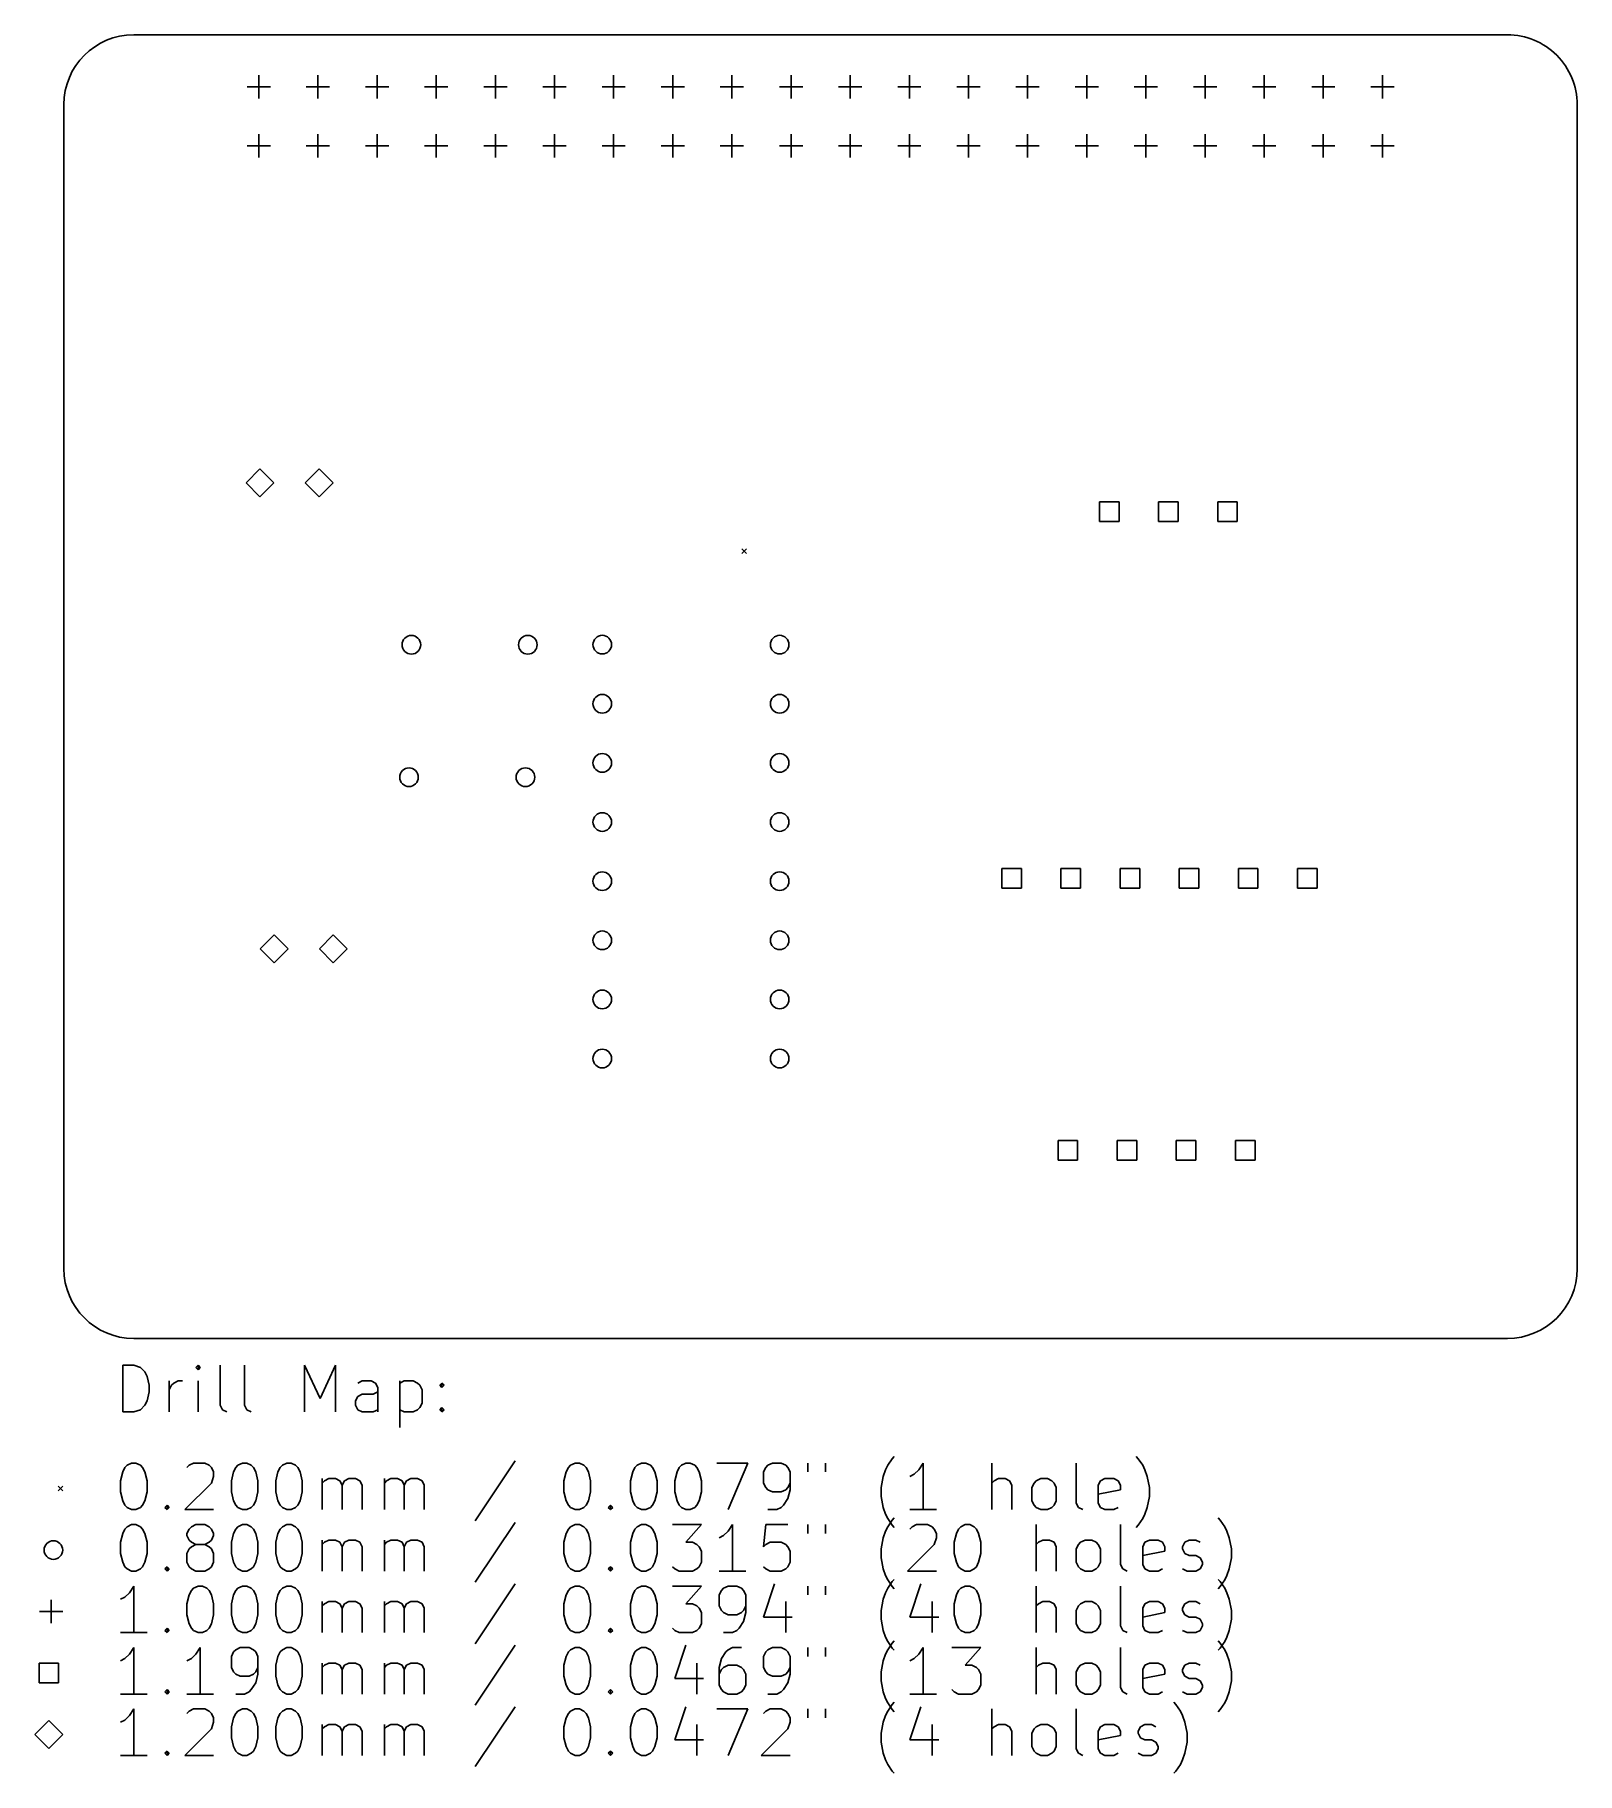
# Model space of a CAD drawing. Extents: x 77.3 to 143.5, y -135.5 to -60.8.
import ezdxf

# ---------------------------------------------------------------- set-up
doc = ezdxf.new("R2010")
doc.units = 0
doc.layers.add('BLACK', color=7, linetype='CONTINUOUS')

msp = doc.modelspace()

# ---------------------------------------------------------------- linework, layer by layer
at = {"layer": 'BLACK', "linetype": 'CONTINUOUS'}
for p, q in [((140.546, -60.8176), (81.5464, -60.8176)), ((86.92, -62.55), (86.92, -63.55)), ((89.46, -62.55), (89.46, -63.55)), ((92, -62.55), (92, -63.55)), ((94.54, -62.55), (94.54, -63.55)), ((97.08, -62.55), (97.08, -63.55)), ((99.62, -62.55), (99.62, -63.55)), ((102.16, -62.55), (102.16, -63.55)), ((104.7, -62.55), (104.7, -63.55)), ((107.24, -62.55), (107.24, -63.55)), ((109.78, -62.55), (109.78, -63.55)), ((112.32, -62.55), (112.32, -63.55)), ((114.86, -62.55), (114.86, -63.55)), ((117.4, -62.55), (117.4, -63.55)), ((119.94, -62.55), (119.94, -63.55)), ((122.48, -62.55), (122.48, -63.55)), ((125.02, -62.55), (125.02, -63.55)), ((127.56, -62.55), (127.56, -63.55)), ((130.1, -62.55), (130.1, -63.55)), ((132.64, -62.55), (132.64, -63.55)), ((135.18, -62.55), (135.18, -63.55)), ((86.42, -63.05), (87.42, -63.05)), ((88.96, -63.05), (89.96, -63.05)), ((91.5, -63.05), (92.5, -63.05)), ((94.04, -63.05), (95.04, -63.05)), ((96.58, -63.05), (97.58, -63.05)), ((99.12, -63.05), (100.12, -63.05)), ((101.66, -63.05), (102.66, -63.05)), ((104.2, -63.05), (105.2, -63.05)), ((106.74, -63.05), (107.74, -63.05)), ((109.28, -63.05), (110.28, -63.05)), ((111.82, -63.05), (112.82, -63.05)), ((114.36, -63.05), (115.36, -63.05)), ((116.9, -63.05), (117.9, -63.05)), ((119.44, -63.05), (120.44, -63.05)), ((121.98, -63.05), (122.98, -63.05)), ((124.52, -63.05), (125.52, -63.05)), ((127.06, -63.05), (128.06, -63.05)), ((129.6, -63.05), (130.6, -63.05)), ((132.14, -63.05), (133.14, -63.05)), ((134.68, -63.05), (135.68, -63.05)), ((78.5464, -63.8176), (78.5464, -113.818)), ((143.546, -113.823), (143.546, -63.8176)), ((86.42, -65.59), (87.42, -65.59)), ((86.92, -65.09), (86.92, -66.09)), ((88.96, -65.59), (89.96, -65.59)), ((89.46, -65.09), (89.46, -66.09)), ((91.5, -65.59), (92.5, -65.59)), ((92, -65.09), (92, -66.09)), ((94.04, -65.59), (95.04, -65.59)), ((94.54, -65.09), (94.54, -66.09)), ((96.58, -65.59), (97.58, -65.59)), ((97.08, -65.09), (97.08, -66.09)), ((99.12, -65.59), (100.12, -65.59)), ((99.62, -65.09), (99.62, -66.09)), ((101.66, -65.59), (102.66, -65.59)), ((102.16, -65.09), (102.16, -66.09)), ((104.2, -65.59), (105.2, -65.59)), ((104.7, -65.09), (104.7, -66.09)), ((106.74, -65.59), (107.74, -65.59)), ((107.24, -65.09), (107.24, -66.09)), ((109.28, -65.59), (110.28, -65.59)), ((109.78, -65.09), (109.78, -66.09)), ((111.82, -65.59), (112.82, -65.59)), ((112.32, -65.09), (112.32, -66.09)), ((114.36, -65.59), (115.36, -65.59)), ((114.86, -65.09), (114.86, -66.09)), ((116.9, -65.59), (117.9, -65.59)), ((117.4, -65.09), (117.4, -66.09)), ((119.44, -65.59), (120.44, -65.59)), ((119.94, -65.09), (119.94, -66.09)), ((121.98, -65.59), (122.98, -65.59)), ((122.48, -65.09), (122.48, -66.09)), ((124.52, -65.59), (125.52, -65.59)), ((125.02, -65.09), (125.02, -66.09)), ((127.06, -65.59), (128.06, -65.59)), ((127.56, -65.09), (127.56, -66.09)), ((129.6, -65.59), (130.6, -65.59)), ((130.1, -65.09), (130.1, -66.09)), ((132.14, -65.59), (133.14, -65.59)), ((132.64, -65.09), (132.64, -66.09)), ((134.68, -65.59), (135.68, -65.59)), ((135.18, -65.09), (135.18, -66.09)), ((86.9696, -79.4608), (86.3696, -80.0608)), ((87.5696, -80.0608), (86.9696, -79.4608)), ((89.5096, -79.4608), (88.9096, -80.0608)), ((90.1096, -80.0608), (89.5096, -79.4608)), ((86.3696, -80.0608), (86.9696, -80.6608)), ((86.9696, -80.6608), (87.5696, -80.0608)), ((88.9096, -80.0608), (89.5096, -80.6608)), ((89.5096, -80.6608), (90.1096, -80.0608)), ((123.865, -80.8793), (123.023, -80.8793)), ((123.023, -80.8793), (123.023, -81.7207)), ((123.865, -81.7207), (123.865, -80.8793)), ((126.405, -80.8793), (125.563, -80.8793)), ((125.563, -80.8793), (125.563, -81.7207)), ((126.405, -81.7207), (126.405, -80.8793)), ((128.945, -80.8793), (128.103, -80.8793)), ((128.103, -80.8793), (128.103, -81.7207)), ((128.945, -81.7207), (128.945, -80.8793)), ((123.023, -81.7207), (123.865, -81.7207)), ((125.563, -81.7207), (126.405, -81.7207)), ((128.103, -81.7207), (128.945, -81.7207)), ((107.661, -82.903), (107.861, -83.103)), ((107.861, -82.903), (107.661, -83.103)), ((119.674, -96.6273), (118.832, -96.6273)), ((118.832, -96.6273), (118.832, -97.4687)), ((119.674, -97.4687), (119.674, -96.6273)), ((122.214, -96.6273), (121.372, -96.6273)), ((121.372, -96.6273), (121.372, -97.4687)), ((122.214, -97.4687), (122.214, -96.6273)), ((124.754, -96.6273), (123.912, -96.6273)), ((123.912, -96.6273), (123.912, -97.4687)), ((124.754, -97.4687), (124.754, -96.6273)), ((127.294, -96.6273), (126.452, -96.6273)), ((126.452, -96.6273), (126.452, -97.4687)), ((127.294, -97.4687), (127.294, -96.6273)), ((129.834, -96.6273), (128.992, -96.6273)), ((128.992, -96.6273), (128.992, -97.4687)), ((129.834, -97.4687), (129.834, -96.6273)), ((132.374, -96.6273), (131.532, -96.6273)), ((131.532, -96.6273), (131.532, -97.4687)), ((132.374, -97.4687), (132.374, -96.6273)), ((118.832, -97.4687), (119.674, -97.4687)), ((121.372, -97.4687), (122.214, -97.4687)), ((123.912, -97.4687), (124.754, -97.4687)), ((126.452, -97.4687), (127.294, -97.4687)), ((128.992, -97.4687), (129.834, -97.4687)), ((131.532, -97.4687), (132.374, -97.4687)), ((87.5792, -99.476), (86.9792, -100.076)), ((88.1792, -100.076), (87.5792, -99.476)), ((90.1192, -99.476), (89.5192, -100.076)), ((90.7192, -100.076), (90.1192, -99.476)), ((86.9792, -100.076), (87.5792, -100.676)), ((87.5792, -100.676), (88.1792, -100.076)), ((89.5192, -100.076), (90.1192, -100.676)), ((90.1192, -100.676), (90.7192, -100.076)), ((122.087, -108.311), (121.245, -108.311)), ((121.245, -108.311), (121.245, -109.153)), ((122.087, -109.153), (122.087, -108.311)), ((124.627, -108.311), (123.785, -108.311)), ((123.785, -108.311), (123.785, -109.153)), ((124.627, -109.153), (124.627, -108.311)), ((127.167, -108.311), (126.325, -108.311)), ((126.325, -108.311), (126.325, -109.153)), ((127.167, -109.153), (127.167, -108.311)), ((129.707, -108.311), (128.865, -108.311)), ((128.865, -108.311), (128.865, -109.153)), ((129.707, -109.153), (129.707, -108.311)), ((121.245, -109.153), (122.087, -109.153)), ((123.785, -109.153), (124.627, -109.153)), ((126.325, -109.153), (127.167, -109.153)), ((128.865, -109.153), (129.707, -109.153)), ((81.5464, -116.818), (140.546, -116.818)), ((81.0725, -119.972), (81.0725, -117.972)), ((81.0725, -117.972), (81.5487, -117.972)), ((81.5487, -117.972), (81.8345, -118.068)), ((84.3106, -117.972), (84.2154, -118.068)), ((84.4059, -118.068), (84.3106, -117.972)), ((84.3106, -117.972), (84.3106, -118.163)), ((85.263, -119.687), (85.263, -117.972)), ((86.3106, -119.687), (86.3106, -117.972)), ((88.8821, -119.972), (88.8821, -117.972)), ((88.8821, -117.972), (89.5487, -119.401)), ((89.5487, -119.401), (90.2154, -117.972)), ((90.2154, -117.972), (90.2154, -119.972)), ((81.8345, -118.068), (82.0249, -118.258)), ((82.0249, -118.258), (82.1202, -118.449)), ((82.1202, -118.449), (82.2154, -118.83)), ((83.0725, -119.972), (83.0725, -118.639)), ((83.1678, -118.83), (83.263, -118.734)), ((83.263, -118.734), (83.4535, -118.639)), ((83.4535, -118.639), (83.644, -118.639)), ((84.2154, -118.068), (84.3106, -118.163)), ((84.3106, -118.163), (84.4059, -118.068)), ((84.3106, -119.972), (84.3106, -118.639)), ((91.3583, -118.639), (91.1678, -118.734)), ((91.7392, -118.639), (91.3583, -118.639)), ((91.9297, -118.734), (91.7392, -118.639)), ((92.0249, -118.925), (91.9297, -118.734)), ((92.9773, -118.639), (92.9773, -120.639)), ((92.9773, -118.734), (93.1678, -118.639)), ((93.1678, -118.639), (93.5487, -118.639)), ((93.5487, -118.639), (93.7392, -118.734)), ((93.7392, -118.734), (93.8345, -118.83)), ((94.6916, -118.83), (94.7868, -118.734)), ((94.7868, -118.734), (94.8821, -118.83)), ((94.7868, -118.734), (94.7868, -118.925)), ((82.2154, -119.115), (82.1202, -119.496)), ((82.2154, -118.83), (82.2154, -119.115)), ((83.0725, -119.02), (83.1678, -118.83)), ((91.0725, -119.496), (91.1678, -119.306)), ((91.1678, -119.306), (91.3583, -119.21)), ((91.3583, -119.21), (91.8345, -119.21)), ((91.8345, -119.21), (92.0249, -119.115)), ((92.0249, -119.972), (92.0249, -118.925)), ((93.8345, -118.83), (93.9297, -119.02)), ((93.9297, -119.02), (93.9297, -119.591)), ((94.7868, -118.925), (94.6916, -118.83)), ((94.8821, -118.83), (94.7868, -118.925)), ((81.5487, -119.972), (81.0725, -119.972)), ((81.8345, -119.877), (81.5487, -119.972)), ((82.0249, -119.687), (81.8345, -119.877)), ((82.1202, -119.496), (82.0249, -119.687)), ((85.3583, -119.877), (85.263, -119.687)), ((85.5487, -119.972), (85.3583, -119.877)), ((86.4059, -119.877), (86.3106, -119.687)), ((86.5964, -119.972), (86.4059, -119.877)), ((91.0725, -119.687), (91.0725, -119.496)), ((91.1678, -119.877), (91.0725, -119.687)), ((91.3583, -119.972), (91.1678, -119.877)), ((91.8345, -119.972), (91.3583, -119.972)), ((92.0249, -119.877), (91.8345, -119.972)), ((93.1678, -119.972), (92.9773, -119.877)), ((93.5487, -119.972), (93.1678, -119.972)), ((93.7392, -119.877), (93.5487, -119.972)), ((93.8345, -119.782), (93.7392, -119.877)), ((93.9297, -119.591), (93.8345, -119.782)), ((94.6916, -119.877), (94.7868, -119.782)), ((94.7868, -119.972), (94.6916, -119.877)), ((94.7868, -119.782), (94.8821, -119.877)), ((94.7868, -119.782), (94.7868, -119.972)), ((94.8821, -119.877), (94.7868, -119.972)), ((81.0725, -122.553), (81.1678, -122.363)), ((81.1678, -122.363), (81.263, -122.268)), ((81.263, -122.268), (81.4535, -122.172)), ((81.4535, -122.172), (81.644, -122.172)), ((81.644, -122.172), (81.8345, -122.268)), ((81.8345, -122.268), (81.9297, -122.363)), ((81.9297, -122.363), (82.0249, -122.553)), ((83.8345, -122.363), (83.9297, -122.268)), ((83.9297, -122.268), (84.1202, -122.172)), ((84.1202, -122.172), (84.5964, -122.172)), ((84.5964, -122.172), (84.7868, -122.268)), ((84.7868, -122.268), (84.8821, -122.363)), ((84.8821, -122.363), (84.9773, -122.553)), ((85.8345, -122.553), (85.9297, -122.363)), ((85.9297, -122.363), (86.0249, -122.268)), ((86.0249, -122.268), (86.2154, -122.172)), ((86.2154, -122.172), (86.4059, -122.172)), ((86.4059, -122.172), (86.5964, -122.268)), ((86.5964, -122.268), (86.6916, -122.363)), ((86.6916, -122.363), (86.7868, -122.553)), ((87.7392, -122.553), (87.8345, -122.363)), ((87.8345, -122.363), (87.9297, -122.268)), ((87.9297, -122.268), (88.1202, -122.172)), ((88.1202, -122.172), (88.3106, -122.172)), ((88.3106, -122.172), (88.5011, -122.268)), ((88.5011, -122.268), (88.5964, -122.363)), ((88.5964, -122.363), (88.6916, -122.553)), ((97.9297, -122.077), (96.2154, -124.649)), ((100.12, -122.553), (100.215, -122.363)), ((100.215, -122.363), (100.311, -122.268)), ((100.311, -122.268), (100.501, -122.172)), ((100.501, -122.172), (100.692, -122.172)), ((100.692, -122.172), (100.882, -122.268)), ((100.882, -122.268), (100.977, -122.363)), ((100.977, -122.363), (101.073, -122.553)), ((102.977, -122.553), (103.073, -122.363)), ((103.073, -122.363), (103.168, -122.268)), ((103.168, -122.268), (103.358, -122.172)), ((103.358, -122.172), (103.549, -122.172)), ((103.549, -122.172), (103.739, -122.268)), ((103.739, -122.268), (103.834, -122.363)), ((103.834, -122.363), (103.93, -122.553)), ((104.882, -122.553), (104.977, -122.363)), ((104.977, -122.363), (105.073, -122.268)), ((105.073, -122.268), (105.263, -122.172)), ((105.263, -122.172), (105.453, -122.172)), ((105.453, -122.172), (105.644, -122.268)), ((105.644, -122.268), (105.739, -122.363)), ((105.739, -122.363), (105.834, -122.553)), ((106.596, -122.172), (107.93, -122.172)), ((107.93, -122.172), (107.073, -124.172)), ((108.692, -122.363), (108.596, -122.553)), ((108.787, -122.268), (108.692, -122.363)), ((108.977, -122.172), (108.787, -122.268)), ((109.358, -122.172), (108.977, -122.172)), ((109.549, -122.268), (109.358, -122.172)), ((109.644, -122.363), (109.549, -122.268)), ((109.739, -122.553), (109.644, -122.363)), ((110.501, -122.172), (110.501, -122.553)), ((111.263, -122.172), (111.263, -122.553)), ((113.739, -122.744), (113.834, -122.458)), ((113.834, -122.458), (113.93, -122.268)), ((113.93, -122.268), (114.12, -121.982)), ((114.12, -121.982), (114.215, -121.887)), ((115.263, -122.458), (115.073, -122.649)), ((115.453, -122.172), (115.263, -122.458)), ((115.453, -124.172), (115.453, -122.172)), ((118.406, -124.172), (118.406, -122.172)), ((122.025, -123.887), (122.025, -122.172)), ((124.692, -121.982), (124.596, -121.887)), ((124.882, -122.268), (124.692, -121.982)), ((124.977, -122.458), (124.882, -122.268)), ((125.073, -122.744), (124.977, -122.458)), ((78.2964, -123.168), (78.4964, -123.368)), ((78.4964, -123.168), (78.2964, -123.368)), ((80.9773, -122.934), (81.0725, -122.553)), ((80.9773, -123.41), (80.9773, -122.934)), ((82.0249, -122.553), (82.1202, -122.934)), ((82.1202, -122.934), (82.1202, -123.41)), ((84.8821, -123.03), (83.7392, -124.172)), ((84.9773, -122.744), (84.8821, -123.03)), ((84.9773, -122.553), (84.9773, -122.744)), ((85.7392, -122.934), (85.8345, -122.553)), ((85.7392, -123.41), (85.7392, -122.934)), ((86.7868, -122.553), (86.8821, -122.934)), ((86.8821, -122.934), (86.8821, -123.41)), ((87.644, -122.934), (87.7392, -122.553)), ((87.644, -123.41), (87.644, -122.934)), ((88.6916, -122.553), (88.7868, -122.934)), ((88.7868, -122.934), (88.7868, -123.41)), ((89.644, -124.172), (89.644, -122.839)), ((89.644, -123.03), (89.7392, -122.934)), ((89.7392, -122.934), (89.9297, -122.839)), ((89.9297, -122.839), (90.2154, -122.839)), ((90.2154, -122.839), (90.4059, -122.934)), ((90.4059, -122.934), (90.5011, -123.125)), ((90.5011, -123.125), (90.5964, -122.934)), ((90.5011, -123.125), (90.5011, -124.172)), ((90.5964, -122.934), (90.7868, -122.839)), ((90.7868, -122.839), (91.0725, -122.839)), ((91.0725, -122.839), (91.263, -122.934)), ((91.263, -122.934), (91.3583, -123.125)), ((91.3583, -123.125), (91.3583, -124.172)), ((92.3106, -124.172), (92.3106, -122.839)), ((92.3106, -123.03), (92.4059, -122.934)), ((92.4059, -122.934), (92.5964, -122.839)), ((92.5964, -122.839), (92.8821, -122.839)), ((92.8821, -122.839), (93.0725, -122.934)), ((93.0725, -122.934), (93.1678, -123.125)), ((93.1678, -123.125), (93.263, -122.934)), ((93.1678, -123.125), (93.1678, -124.172)), ((93.263, -122.934), (93.4535, -122.839)), ((93.4535, -122.839), (93.7392, -122.839)), ((93.7392, -122.839), (93.9297, -122.934)), ((93.9297, -122.934), (94.0249, -123.125)), ((94.0249, -123.125), (94.0249, -124.172)), ((100.025, -122.934), (100.12, -122.553)), ((100.025, -123.41), (100.025, -122.934)), ((101.073, -122.553), (101.168, -122.934)), ((101.168, -122.934), (101.168, -123.41)), ((102.882, -122.934), (102.977, -122.553)), ((102.882, -123.41), (102.882, -122.934)), ((103.93, -122.553), (104.025, -122.934)), ((104.025, -122.934), (104.025, -123.41)), ((104.787, -122.934), (104.882, -122.553)), ((104.787, -123.41), (104.787, -122.934)), ((105.834, -122.553), (105.93, -122.934)), ((105.93, -122.934), (105.93, -123.41)), ((108.596, -122.553), (108.596, -123.03)), ((108.596, -123.03), (108.692, -123.22)), ((109.644, -123.22), (109.739, -123.03)), ((109.739, -123.315), (109.739, -122.553)), ((113.644, -123.22), (113.739, -122.744)), ((115.073, -122.649), (114.882, -122.744)), ((118.501, -122.934), (118.406, -123.03)), ((118.692, -122.839), (118.501, -122.934)), ((118.977, -122.839), (118.692, -122.839)), ((119.168, -122.934), (118.977, -122.839)), ((119.263, -123.125), (119.168, -122.934)), ((119.263, -124.172), (119.263, -123.125)), ((120.12, -123.22), (120.215, -123.03)), ((120.215, -123.03), (120.311, -122.934)), ((120.311, -122.934), (120.501, -122.839)), ((120.501, -122.839), (120.787, -122.839)), ((120.787, -122.839), (120.977, -122.934)), ((120.977, -122.934), (121.073, -123.03)), ((121.073, -123.03), (121.168, -123.22)), ((122.977, -123.125), (123.073, -122.934)), ((122.977, -123.887), (122.977, -123.125)), ((123.073, -122.934), (123.263, -122.839)), ((123.263, -122.839), (123.644, -122.839)), ((123.644, -122.839), (123.834, -122.934)), ((123.834, -122.934), (123.93, -123.125)), ((123.93, -123.125), (123.93, -123.315)), ((125.168, -123.22), (125.073, -122.744)), ((81.0725, -123.791), (80.9773, -123.41)), ((81.1678, -123.982), (81.0725, -123.791)), ((82.0249, -123.791), (81.9297, -123.982)), ((82.1202, -123.41), (82.0249, -123.791)), ((85.8345, -123.791), (85.7392, -123.41)), ((85.9297, -123.982), (85.8345, -123.791)), ((86.7868, -123.791), (86.6916, -123.982)), ((86.8821, -123.41), (86.7868, -123.791)), ((87.7392, -123.791), (87.644, -123.41)), ((87.8345, -123.982), (87.7392, -123.791)), ((88.6916, -123.791), (88.5964, -123.982)), ((88.7868, -123.41), (88.6916, -123.791)), ((100.12, -123.791), (100.025, -123.41)), ((100.215, -123.982), (100.12, -123.791)), ((101.073, -123.791), (100.977, -123.982)), ((101.168, -123.41), (101.073, -123.791)), ((102.977, -123.791), (102.882, -123.41)), ((103.073, -123.982), (102.977, -123.791)), ((103.93, -123.791), (103.834, -123.982)), ((104.025, -123.41), (103.93, -123.791)), ((104.882, -123.791), (104.787, -123.41)), ((104.977, -123.982), (104.882, -123.791)), ((105.834, -123.791), (105.739, -123.982)), ((105.93, -123.41), (105.834, -123.791)), ((108.692, -123.22), (108.787, -123.315)), ((108.787, -123.315), (108.977, -123.41)), ((108.977, -123.41), (109.358, -123.41)), ((109.358, -123.41), (109.549, -123.315)), ((109.453, -123.982), (109.644, -123.696)), ((109.549, -123.315), (109.644, -123.22)), ((109.644, -123.696), (109.739, -123.315)), ((113.644, -123.601), (113.644, -123.22)), ((113.739, -124.077), (113.644, -123.601)), ((120.12, -123.791), (120.12, -123.22)), ((120.215, -123.982), (120.12, -123.791)), ((121.168, -123.791), (121.073, -123.982)), ((121.168, -123.22), (121.168, -123.791)), ((122.12, -124.077), (122.025, -123.887)), ((123.93, -123.315), (122.977, -123.506)), ((123.073, -124.077), (122.977, -123.887)), ((125.073, -124.077), (125.168, -123.601)), ((125.168, -123.601), (125.168, -123.22)), ((81.263, -124.077), (81.1678, -123.982)), ((81.4535, -124.172), (81.263, -124.077)), ((81.644, -124.172), (81.4535, -124.172)), ((81.8345, -124.077), (81.644, -124.172)), ((81.9297, -123.982), (81.8345, -124.077)), ((82.8821, -124.077), (82.9773, -123.982)), ((82.9773, -124.172), (82.8821, -124.077)), ((82.9773, -123.982), (83.0725, -124.077)), ((82.9773, -123.982), (82.9773, -124.172)), ((83.0725, -124.077), (82.9773, -124.172)), ((83.7392, -124.172), (84.9773, -124.172)), ((86.0249, -124.077), (85.9297, -123.982)), ((86.2154, -124.172), (86.0249, -124.077)), ((86.4059, -124.172), (86.2154, -124.172)), ((86.5964, -124.077), (86.4059, -124.172)), ((86.6916, -123.982), (86.5964, -124.077)), ((87.9297, -124.077), (87.8345, -123.982)), ((88.1202, -124.172), (87.9297, -124.077)), ((88.3106, -124.172), (88.1202, -124.172)), ((88.5011, -124.077), (88.3106, -124.172)), ((88.5964, -123.982), (88.5011, -124.077)), ((100.311, -124.077), (100.215, -123.982)), ((100.501, -124.172), (100.311, -124.077)), ((100.692, -124.172), (100.501, -124.172)), ((100.882, -124.077), (100.692, -124.172)), ((100.977, -123.982), (100.882, -124.077)), ((101.93, -124.077), (102.025, -123.982)), ((102.025, -124.172), (101.93, -124.077)), ((102.025, -123.982), (102.12, -124.077)), ((102.025, -123.982), (102.025, -124.172)), ((102.12, -124.077), (102.025, -124.172)), ((103.168, -124.077), (103.073, -123.982)), ((103.358, -124.172), (103.168, -124.077)), ((103.549, -124.172), (103.358, -124.172)), ((103.739, -124.077), (103.549, -124.172)), ((103.834, -123.982), (103.739, -124.077)), ((105.073, -124.077), (104.977, -123.982)), ((105.263, -124.172), (105.073, -124.077)), ((105.453, -124.172), (105.263, -124.172)), ((105.644, -124.077), (105.453, -124.172)), ((105.739, -123.982), (105.644, -124.077)), ((108.787, -124.172), (109.168, -124.172)), ((109.168, -124.172), (109.358, -124.077)), ((109.358, -124.077), (109.453, -123.982)), ((113.834, -124.363), (113.739, -124.077)), ((113.93, -124.553), (113.834, -124.363)), ((114.12, -124.839), (113.93, -124.553)), ((113.93, -124.908), (114.12, -124.622)), ((114.12, -124.622), (114.215, -124.527)), ((116.025, -124.172), (114.882, -124.172)), ((120.311, -124.077), (120.215, -123.982)), ((120.501, -124.172), (120.311, -124.077)), ((120.787, -124.172), (120.501, -124.172)), ((120.977, -124.077), (120.787, -124.172)), ((121.073, -123.982), (120.977, -124.077)), ((122.311, -124.172), (122.12, -124.077)), ((123.263, -124.172), (123.073, -124.077)), ((123.644, -124.172), (123.263, -124.172)), ((123.834, -124.077), (123.644, -124.172)), ((124.692, -124.839), (124.882, -124.553)), ((124.882, -124.553), (124.977, -124.363)), ((124.977, -124.363), (125.073, -124.077)), ((128.215, -124.622), (128.12, -124.527)), ((128.406, -124.908), (128.215, -124.622)), ((80.9773, -125.574), (81.0725, -125.193)), ((81.0725, -125.193), (81.1678, -125.003)), ((81.1678, -125.003), (81.263, -124.908)), ((81.263, -124.908), (81.4535, -124.812)), ((81.4535, -124.812), (81.644, -124.812)), ((81.644, -124.812), (81.8345, -124.908)), ((81.8345, -124.908), (81.9297, -125.003)), ((81.9297, -125.003), (82.0249, -125.193)), ((82.0249, -125.193), (82.1202, -125.574)), ((83.8345, -125.193), (83.9297, -125.003)), ((83.8345, -125.289), (83.8345, -125.193)), ((83.9297, -125.479), (83.8345, -125.289)), ((83.9297, -125.003), (84.0249, -124.908)), ((84.0249, -124.908), (84.2154, -124.812)), ((84.2154, -124.812), (84.5964, -124.812)), ((84.5964, -124.812), (84.7868, -124.908)), ((84.7868, -124.908), (84.8821, -125.003)), ((84.8821, -125.003), (84.9773, -125.193)), ((84.9773, -125.289), (84.8821, -125.479)), ((84.9773, -125.193), (84.9773, -125.289)), ((85.7392, -125.574), (85.8345, -125.193)), ((85.8345, -125.193), (85.9297, -125.003)), ((85.9297, -125.003), (86.0249, -124.908)), ((86.0249, -124.908), (86.2154, -124.812)), ((86.2154, -124.812), (86.4059, -124.812)), ((86.4059, -124.812), (86.5964, -124.908)), ((86.5964, -124.908), (86.6916, -125.003)), ((86.6916, -125.003), (86.7868, -125.193)), ((86.7868, -125.193), (86.8821, -125.574)), ((87.644, -125.574), (87.7392, -125.193)), ((87.7392, -125.193), (87.8345, -125.003)), ((87.8345, -125.003), (87.9297, -124.908)), ((87.9297, -124.908), (88.1202, -124.812)), ((88.1202, -124.812), (88.3106, -124.812)), ((88.3106, -124.812), (88.5011, -124.908)), ((88.5011, -124.908), (88.5964, -125.003)), ((88.5964, -125.003), (88.6916, -125.193)), ((88.6916, -125.193), (88.7868, -125.574)), ((97.9297, -124.717), (96.2154, -127.289)), ((100.025, -125.574), (100.12, -125.193)), ((100.12, -125.193), (100.215, -125.003)), ((100.215, -125.003), (100.311, -124.908)), ((100.311, -124.908), (100.501, -124.812)), ((100.501, -124.812), (100.692, -124.812)), ((100.692, -124.812), (100.882, -124.908)), ((100.882, -124.908), (100.977, -125.003)), ((100.977, -125.003), (101.073, -125.193)), ((101.073, -125.193), (101.168, -125.574)), ((102.882, -125.574), (102.977, -125.193)), ((102.977, -125.193), (103.073, -125.003)), ((103.073, -125.003), (103.168, -124.908)), ((103.168, -124.908), (103.358, -124.812)), ((103.358, -124.812), (103.549, -124.812)), ((103.549, -124.812), (103.739, -124.908)), ((103.739, -124.908), (103.834, -125.003)), ((103.834, -125.003), (103.93, -125.193)), ((103.93, -125.193), (104.025, -125.574)), ((104.692, -124.812), (105.93, -124.812)), ((105.93, -124.812), (105.263, -125.574)), ((106.882, -125.289), (106.692, -125.384)), ((107.073, -125.098), (106.882, -125.289)), ((107.263, -124.812), (107.073, -125.098)), ((107.263, -126.812), (107.263, -124.812)), ((108.692, -124.812), (108.596, -125.765)), ((109.644, -124.812), (108.692, -124.812)), ((110.501, -124.812), (110.501, -125.193)), ((111.263, -124.812), (111.263, -125.193)), ((113.644, -125.86), (113.739, -125.384)), ((113.739, -125.384), (113.834, -125.098)), ((113.834, -125.098), (113.93, -124.908)), ((114.215, -124.934), (114.12, -124.839)), ((114.882, -125.003), (114.977, -124.908)), ((114.977, -124.908), (115.168, -124.812)), ((115.168, -124.812), (115.644, -124.812)), ((115.644, -124.812), (115.834, -124.908)), ((115.834, -124.908), (115.93, -125.003)), ((115.93, -125.003), (116.025, -125.193)), ((116.025, -125.384), (115.93, -125.67)), ((116.025, -125.193), (116.025, -125.384)), ((116.787, -125.574), (116.882, -125.193)), ((116.882, -125.193), (116.977, -125.003)), ((116.977, -125.003), (117.073, -124.908)), ((117.073, -124.908), (117.263, -124.812)), ((117.263, -124.812), (117.453, -124.812)), ((117.453, -124.812), (117.644, -124.908)), ((117.644, -124.908), (117.739, -125.003)), ((117.739, -125.003), (117.834, -125.193)), ((117.834, -125.193), (117.93, -125.574)), ((120.311, -126.812), (120.311, -124.812)), ((123.93, -126.527), (123.93, -124.812)), ((124.596, -124.934), (124.692, -124.839)), ((128.501, -125.098), (128.406, -124.908)), ((128.596, -125.384), (128.501, -125.098)), ((128.692, -125.86), (128.596, -125.384)), ((80.9773, -126.05), (80.9773, -125.574)), ((81.0725, -126.431), (80.9773, -126.05)), ((82.1202, -126.05), (82.0249, -126.431)), ((82.1202, -125.574), (82.1202, -126.05)), ((83.9297, -125.86), (83.8345, -126.05)), ((83.8345, -126.05), (83.8345, -126.431)), ((84.0249, -125.574), (83.9297, -125.479)), ((84.0249, -125.765), (83.9297, -125.86)), ((84.2154, -125.67), (84.0249, -125.574)), ((84.2154, -125.67), (84.0249, -125.765)), ((84.5964, -125.67), (84.2154, -125.67)), ((84.7868, -125.574), (84.5964, -125.67)), ((84.7868, -125.765), (84.5964, -125.67)), ((84.8821, -125.479), (84.7868, -125.574)), ((84.8821, -125.86), (84.7868, -125.765)), ((84.9773, -126.05), (84.8821, -125.86)), ((84.9773, -126.431), (84.9773, -126.05)), ((85.7392, -126.05), (85.7392, -125.574)), ((85.8345, -126.431), (85.7392, -126.05)), ((86.8821, -126.05), (86.7868, -126.431)), ((86.8821, -125.574), (86.8821, -126.05)), ((87.644, -126.05), (87.644, -125.574)), ((87.7392, -126.431), (87.644, -126.05)), ((88.7868, -126.05), (88.6916, -126.431)), ((88.7868, -125.574), (88.7868, -126.05)), ((89.644, -126.812), (89.644, -125.479)), ((89.644, -125.67), (89.7392, -125.574)), ((89.7392, -125.574), (89.9297, -125.479)), ((89.9297, -125.479), (90.2154, -125.479)), ((90.2154, -125.479), (90.4059, -125.574)), ((90.4059, -125.574), (90.5011, -125.765)), ((90.5011, -125.765), (90.5964, -125.574)), ((90.5011, -125.765), (90.5011, -126.812)), ((90.5964, -125.574), (90.7868, -125.479)), ((90.7868, -125.479), (91.0725, -125.479)), ((91.0725, -125.479), (91.263, -125.574)), ((91.263, -125.574), (91.3583, -125.765)), ((91.3583, -125.765), (91.3583, -126.812)), ((92.3106, -126.812), (92.3106, -125.479)), ((92.3106, -125.67), (92.4059, -125.574)), ((92.4059, -125.574), (92.5964, -125.479)), ((92.5964, -125.479), (92.8821, -125.479)), ((92.8821, -125.479), (93.0725, -125.574)), ((93.0725, -125.574), (93.1678, -125.765)), ((93.1678, -125.765), (93.263, -125.574)), ((93.1678, -125.765), (93.1678, -126.812)), ((93.263, -125.574), (93.4535, -125.479)), ((93.4535, -125.479), (93.7392, -125.479)), ((93.7392, -125.479), (93.9297, -125.574)), ((93.9297, -125.574), (94.0249, -125.765)), ((94.0249, -125.765), (94.0249, -126.812)), ((100.025, -126.05), (100.025, -125.574)), ((100.12, -126.431), (100.025, -126.05)), ((101.168, -126.05), (101.073, -126.431)), ((101.168, -125.574), (101.168, -126.05)), ((102.882, -126.05), (102.882, -125.574)), ((102.977, -126.431), (102.882, -126.05)), ((104.025, -126.05), (103.93, -126.431)), ((104.025, -125.574), (104.025, -126.05)), ((105.263, -125.574), (105.549, -125.574)), ((105.549, -125.574), (105.739, -125.67)), ((105.739, -125.67), (105.834, -125.765)), ((105.834, -125.765), (105.93, -125.955)), ((105.93, -125.955), (105.93, -126.431)), ((108.596, -125.765), (108.692, -125.67)), ((108.692, -125.67), (108.882, -125.574)), ((108.882, -125.574), (109.358, -125.574)), ((109.358, -125.574), (109.549, -125.67)), ((109.549, -125.67), (109.644, -125.765)), ((109.644, -125.765), (109.739, -125.955)), ((109.739, -125.955), (109.739, -126.431)), ((113.644, -126.241), (113.644, -125.86)), ((115.93, -125.67), (114.787, -126.812)), ((116.787, -126.05), (116.787, -125.574)), ((116.882, -126.431), (116.787, -126.05)), ((117.93, -126.05), (117.834, -126.431)), ((117.93, -125.574), (117.93, -126.05)), ((120.406, -125.574), (120.311, -125.67)), ((120.596, -125.479), (120.406, -125.574)), ((120.882, -125.479), (120.596, -125.479)), ((121.073, -125.574), (120.882, -125.479)), ((121.168, -125.765), (121.073, -125.574)), ((121.168, -126.812), (121.168, -125.765)), ((122.025, -125.86), (122.12, -125.67)), ((122.025, -126.431), (122.025, -125.86)), ((122.12, -125.67), (122.215, -125.574)), ((122.215, -125.574), (122.406, -125.479)), ((122.406, -125.479), (122.692, -125.479)), ((122.692, -125.479), (122.882, -125.574)), ((122.882, -125.574), (122.977, -125.67)), ((122.977, -125.67), (123.073, -125.86)), ((123.073, -125.86), (123.073, -126.431)), ((124.882, -125.765), (124.977, -125.574)), ((124.882, -126.527), (124.882, -125.765)), ((125.834, -125.955), (124.882, -126.146)), ((124.977, -125.574), (125.168, -125.479)), ((125.168, -125.479), (125.549, -125.479)), ((125.549, -125.479), (125.739, -125.574)), ((125.739, -125.574), (125.834, -125.765)), ((125.834, -125.765), (125.834, -125.955)), ((126.596, -125.765), (126.692, -125.574)), ((126.596, -125.86), (126.596, -125.765)), ((126.692, -126.05), (126.596, -125.86)), ((126.692, -125.574), (126.882, -125.479)), ((126.882, -126.146), (126.692, -126.05)), ((126.882, -125.479), (127.168, -125.479)), ((127.168, -126.146), (126.882, -126.146)), ((127.168, -125.479), (127.358, -125.574)), ((127.358, -126.241), (127.168, -126.146)), ((128.692, -126.241), (128.692, -125.86)), ((81.1678, -126.622), (81.0725, -126.431)), ((81.263, -126.717), (81.1678, -126.622)), ((81.4535, -126.812), (81.263, -126.717)), ((81.644, -126.812), (81.4535, -126.812)), ((81.8345, -126.717), (81.644, -126.812)), ((81.9297, -126.622), (81.8345, -126.717)), ((82.0249, -126.431), (81.9297, -126.622)), ((82.8821, -126.717), (82.9773, -126.622)), ((82.9773, -126.812), (82.8821, -126.717)), ((82.9773, -126.622), (83.0725, -126.717)), ((82.9773, -126.622), (82.9773, -126.812)), ((83.0725, -126.717), (82.9773, -126.812)), ((83.8345, -126.431), (83.9297, -126.622)), ((83.9297, -126.622), (84.0249, -126.717)), ((84.0249, -126.717), (84.2154, -126.812)), ((84.2154, -126.812), (84.5964, -126.812)), ((84.5964, -126.812), (84.7868, -126.717)), ((84.7868, -126.717), (84.8821, -126.622)), ((84.8821, -126.622), (84.9773, -126.431)), ((85.9297, -126.622), (85.8345, -126.431)), ((86.0249, -126.717), (85.9297, -126.622)), ((86.2154, -126.812), (86.0249, -126.717)), ((86.4059, -126.812), (86.2154, -126.812)), ((86.5964, -126.717), (86.4059, -126.812)), ((86.6916, -126.622), (86.5964, -126.717)), ((86.7868, -126.431), (86.6916, -126.622)), ((87.8345, -126.622), (87.7392, -126.431)), ((87.9297, -126.717), (87.8345, -126.622)), ((88.1202, -126.812), (87.9297, -126.717)), ((88.3106, -126.812), (88.1202, -126.812)), ((88.5011, -126.717), (88.3106, -126.812)), ((88.5964, -126.622), (88.5011, -126.717)), ((88.6916, -126.431), (88.5964, -126.622)), ((100.215, -126.622), (100.12, -126.431)), ((100.311, -126.717), (100.215, -126.622)), ((100.501, -126.812), (100.311, -126.717)), ((100.692, -126.812), (100.501, -126.812)), ((100.882, -126.717), (100.692, -126.812)), ((100.977, -126.622), (100.882, -126.717)), ((101.073, -126.431), (100.977, -126.622)), ((101.93, -126.717), (102.025, -126.622)), ((102.025, -126.812), (101.93, -126.717)), ((102.025, -126.622), (102.12, -126.717)), ((102.025, -126.622), (102.025, -126.812)), ((102.12, -126.717), (102.025, -126.812)), ((103.073, -126.622), (102.977, -126.431)), ((103.168, -126.717), (103.073, -126.622)), ((103.358, -126.812), (103.168, -126.717)), ((103.549, -126.812), (103.358, -126.812)), ((103.739, -126.717), (103.549, -126.812)), ((103.834, -126.622), (103.739, -126.717)), ((103.93, -126.431), (103.834, -126.622)), ((104.787, -126.717), (104.692, -126.622)), ((104.977, -126.812), (104.787, -126.717)), ((105.549, -126.812), (104.977, -126.812)), ((105.739, -126.717), (105.549, -126.812)), ((105.834, -126.622), (105.739, -126.717)), ((105.93, -126.431), (105.834, -126.622)), ((107.834, -126.812), (106.692, -126.812)), ((108.692, -126.717), (108.596, -126.622)), ((108.882, -126.812), (108.692, -126.717)), ((109.358, -126.812), (108.882, -126.812)), ((109.549, -126.717), (109.358, -126.812)), ((109.644, -126.622), (109.549, -126.717)), ((109.739, -126.431), (109.644, -126.622)), ((113.739, -126.717), (113.644, -126.241)), ((113.834, -127.003), (113.739, -126.717)), ((114.787, -126.812), (116.025, -126.812)), ((116.977, -126.622), (116.882, -126.431)), ((117.073, -126.717), (116.977, -126.622)), ((117.263, -126.812), (117.073, -126.717)), ((117.453, -126.812), (117.263, -126.812)), ((117.644, -126.717), (117.453, -126.812)), ((117.739, -126.622), (117.644, -126.717)), ((117.834, -126.431), (117.739, -126.622)), ((122.12, -126.622), (122.025, -126.431)), ((122.215, -126.717), (122.12, -126.622)), ((122.406, -126.812), (122.215, -126.717)), ((122.692, -126.812), (122.406, -126.812)), ((122.882, -126.717), (122.692, -126.812)), ((122.977, -126.622), (122.882, -126.717)), ((123.073, -126.431), (122.977, -126.622)), ((124.025, -126.717), (123.93, -126.527)), ((124.215, -126.812), (124.025, -126.717)), ((124.977, -126.717), (124.882, -126.527)), ((125.168, -126.812), (124.977, -126.717)), ((125.549, -126.812), (125.168, -126.812)), ((125.739, -126.717), (125.549, -126.812)), ((126.596, -126.717), (126.787, -126.812)), ((126.787, -126.812), (127.168, -126.812)), ((127.168, -126.812), (127.358, -126.717)), ((127.453, -126.431), (127.358, -126.241)), ((127.358, -126.717), (127.453, -126.527)), ((127.453, -126.527), (127.453, -126.431)), ((128.501, -127.003), (128.596, -126.717)), ((128.596, -126.717), (128.692, -126.241)), ((81.5487, -127.452), (81.3583, -127.738)), ((81.5487, -129.452), (81.5487, -127.452)), ((83.9297, -127.833), (84.0249, -127.643)), ((84.0249, -127.643), (84.1202, -127.548)), ((84.1202, -127.548), (84.3106, -127.452)), ((84.3106, -127.452), (84.5011, -127.452)), ((84.5011, -127.452), (84.6916, -127.548)), ((84.6916, -127.548), (84.7868, -127.643)), ((84.7868, -127.643), (84.8821, -127.833)), ((85.8345, -127.833), (85.9297, -127.643)), ((85.9297, -127.643), (86.0249, -127.548)), ((86.0249, -127.548), (86.2154, -127.452)), ((86.2154, -127.452), (86.4059, -127.452)), ((86.4059, -127.452), (86.5964, -127.548)), ((86.5964, -127.548), (86.6916, -127.643)), ((86.6916, -127.643), (86.7868, -127.833)), ((87.7392, -127.833), (87.8345, -127.643)), ((87.8345, -127.643), (87.9297, -127.548)), ((87.9297, -127.548), (88.1202, -127.452)), ((88.1202, -127.452), (88.3106, -127.452)), ((88.3106, -127.452), (88.5011, -127.548)), ((88.5011, -127.548), (88.5964, -127.643)), ((88.5964, -127.643), (88.6916, -127.833)), ((97.9297, -127.357), (96.2154, -129.929)), ((100.12, -127.833), (100.215, -127.643)), ((100.215, -127.643), (100.311, -127.548)), ((100.311, -127.548), (100.501, -127.452)), ((100.501, -127.452), (100.692, -127.452)), ((100.692, -127.452), (100.882, -127.548)), ((100.882, -127.548), (100.977, -127.643)), ((100.977, -127.643), (101.073, -127.833)), ((102.977, -127.833), (103.073, -127.643)), ((103.073, -127.643), (103.168, -127.548)), ((103.168, -127.548), (103.358, -127.452)), ((103.358, -127.452), (103.549, -127.452)), ((103.549, -127.452), (103.739, -127.548)), ((103.739, -127.548), (103.834, -127.643)), ((103.834, -127.643), (103.93, -127.833)), ((104.692, -127.452), (105.93, -127.452)), ((105.93, -127.452), (105.263, -128.214)), ((106.787, -127.643), (106.692, -127.833)), ((106.882, -127.548), (106.787, -127.643)), ((107.073, -127.452), (106.882, -127.548)), ((107.453, -127.452), (107.073, -127.452)), ((107.644, -127.548), (107.453, -127.452)), ((107.739, -127.643), (107.644, -127.548)), ((107.834, -127.833), (107.739, -127.643)), ((109.073, -127.357), (108.596, -128.786)), ((110.501, -127.452), (110.501, -127.833)), ((111.263, -127.452), (111.263, -127.833)), ((113.93, -127.193), (113.834, -127.003)), ((113.834, -127.738), (113.93, -127.548)), ((114.12, -127.479), (113.93, -127.193)), ((113.93, -127.548), (114.12, -127.262)), ((114.12, -127.262), (114.215, -127.167)), ((114.215, -127.574), (114.12, -127.479)), ((115.358, -127.357), (114.882, -128.786)), ((116.882, -127.833), (116.977, -127.643)), ((116.977, -127.643), (117.073, -127.548)), ((117.073, -127.548), (117.263, -127.452)), ((117.263, -127.452), (117.453, -127.452)), ((117.453, -127.452), (117.644, -127.548)), ((117.644, -127.548), (117.739, -127.643)), ((117.739, -127.643), (117.834, -127.833)), ((120.311, -129.452), (120.311, -127.452)), ((123.93, -129.167), (123.93, -127.452)), ((128.215, -127.262), (128.12, -127.167)), ((128.12, -127.574), (128.215, -127.479)), ((128.215, -127.479), (128.406, -127.193)), ((128.406, -127.548), (128.215, -127.262)), ((128.406, -127.193), (128.501, -127.003)), ((128.501, -127.738), (128.406, -127.548)), ((77.9964, -128.048), (77.9964, -129.048)), ((81.1678, -127.929), (80.9773, -128.024)), ((81.3583, -127.738), (81.1678, -127.929)), ((83.8345, -128.214), (83.9297, -127.833)), ((83.8345, -128.69), (83.8345, -128.214)), ((84.8821, -127.833), (84.9773, -128.214)), ((84.9773, -128.214), (84.9773, -128.69)), ((85.7392, -128.214), (85.8345, -127.833)), ((85.7392, -128.69), (85.7392, -128.214)), ((86.7868, -127.833), (86.8821, -128.214)), ((86.8821, -128.214), (86.8821, -128.69)), ((87.644, -128.214), (87.7392, -127.833)), ((87.644, -128.69), (87.644, -128.214)), ((88.6916, -127.833), (88.7868, -128.214)), ((88.7868, -128.214), (88.7868, -128.69)), ((89.644, -129.452), (89.644, -128.119)), ((89.644, -128.31), (89.7392, -128.214)), ((89.7392, -128.214), (89.9297, -128.119)), ((89.9297, -128.119), (90.2154, -128.119)), ((90.2154, -128.119), (90.4059, -128.214)), ((90.4059, -128.214), (90.5011, -128.405)), ((90.5011, -128.405), (90.5964, -128.214)), ((90.5011, -128.405), (90.5011, -129.452)), ((90.5964, -128.214), (90.7868, -128.119)), ((90.7868, -128.119), (91.0725, -128.119)), ((91.0725, -128.119), (91.263, -128.214)), ((91.263, -128.214), (91.3583, -128.405)), ((91.3583, -128.405), (91.3583, -129.452)), ((92.3106, -129.452), (92.3106, -128.119)), ((92.3106, -128.31), (92.4059, -128.214)), ((92.4059, -128.214), (92.5964, -128.119)), ((92.5964, -128.119), (92.8821, -128.119)), ((92.8821, -128.119), (93.0725, -128.214)), ((93.0725, -128.214), (93.1678, -128.405)), ((93.1678, -128.405), (93.263, -128.214)), ((93.1678, -128.405), (93.1678, -129.452)), ((93.263, -128.214), (93.4535, -128.119)), ((93.4535, -128.119), (93.7392, -128.119)), ((93.7392, -128.119), (93.9297, -128.214)), ((93.9297, -128.214), (94.0249, -128.405)), ((94.0249, -128.405), (94.0249, -129.452)), ((100.025, -128.214), (100.12, -127.833)), ((100.025, -128.69), (100.025, -128.214)), ((101.073, -127.833), (101.168, -128.214)), ((101.168, -128.214), (101.168, -128.69)), ((102.882, -128.214), (102.977, -127.833)), ((102.882, -128.69), (102.882, -128.214)), ((103.93, -127.833), (104.025, -128.214)), ((104.025, -128.214), (104.025, -128.69)), ((105.263, -128.214), (105.549, -128.214)), ((105.549, -128.214), (105.739, -128.31)), ((105.739, -128.31), (105.834, -128.405)), ((105.834, -128.405), (105.93, -128.595)), ((106.692, -127.833), (106.692, -128.31)), ((106.692, -128.31), (106.787, -128.5)), ((107.739, -128.5), (107.834, -128.31)), ((107.834, -128.595), (107.834, -127.833)), ((109.549, -128.119), (109.549, -129.452)), ((113.644, -128.5), (113.739, -128.024)), ((113.739, -128.024), (113.834, -127.738)), ((115.834, -128.119), (115.834, -129.452)), ((116.787, -128.214), (116.882, -127.833)), ((116.787, -128.69), (116.787, -128.214)), ((117.834, -127.833), (117.93, -128.214)), ((117.93, -128.214), (117.93, -128.69)), ((120.406, -128.214), (120.311, -128.31)), ((120.596, -128.119), (120.406, -128.214)), ((120.882, -128.119), (120.596, -128.119)), ((121.073, -128.214), (120.882, -128.119)), ((121.168, -128.405), (121.073, -128.214)), ((121.168, -129.452), (121.168, -128.405)), ((122.025, -128.5), (122.12, -128.31)), ((122.12, -128.31), (122.215, -128.214)), ((122.215, -128.214), (122.406, -128.119)), ((122.406, -128.119), (122.692, -128.119)), ((122.692, -128.119), (122.882, -128.214)), ((122.882, -128.214), (122.977, -128.31)), ((122.977, -128.31), (123.073, -128.5)), ((124.882, -128.405), (124.977, -128.214)), ((124.882, -129.167), (124.882, -128.405)), ((124.977, -128.214), (125.168, -128.119)), ((125.168, -128.119), (125.549, -128.119)), ((125.549, -128.119), (125.739, -128.214)), ((125.739, -128.214), (125.834, -128.405)), ((125.834, -128.405), (125.834, -128.595)), ((126.596, -128.405), (126.692, -128.214)), ((126.596, -128.5), (126.596, -128.405)), ((126.692, -128.214), (126.882, -128.119)), ((126.882, -128.119), (127.168, -128.119)), ((127.168, -128.119), (127.358, -128.214)), ((128.596, -128.024), (128.501, -127.738)), ((128.692, -128.5), (128.596, -128.024)), ((77.4964, -128.548), (78.4964, -128.548)), ((83.9297, -129.071), (83.8345, -128.69)), ((84.0249, -129.262), (83.9297, -129.071)), ((84.8821, -129.071), (84.7868, -129.262)), ((84.9773, -128.69), (84.8821, -129.071)), ((85.8345, -129.071), (85.7392, -128.69)), ((85.9297, -129.262), (85.8345, -129.071)), ((86.7868, -129.071), (86.6916, -129.262)), ((86.8821, -128.69), (86.7868, -129.071)), ((87.7392, -129.071), (87.644, -128.69)), ((87.8345, -129.262), (87.7392, -129.071)), ((88.6916, -129.071), (88.5964, -129.262)), ((88.7868, -128.69), (88.6916, -129.071)), ((100.12, -129.071), (100.025, -128.69)), ((100.215, -129.262), (100.12, -129.071)), ((101.073, -129.071), (100.977, -129.262)), ((101.168, -128.69), (101.073, -129.071)), ((102.977, -129.071), (102.882, -128.69)), ((103.073, -129.262), (102.977, -129.071)), ((103.93, -129.071), (103.834, -129.262)), ((104.025, -128.69), (103.93, -129.071)), ((105.93, -129.071), (105.834, -129.262)), ((105.93, -128.595), (105.93, -129.071)), ((106.787, -128.5), (106.882, -128.595)), ((106.882, -128.595), (107.073, -128.69)), ((107.073, -128.69), (107.453, -128.69)), ((107.453, -128.69), (107.644, -128.595)), ((107.549, -129.262), (107.739, -128.976)), ((107.644, -128.595), (107.739, -128.5)), ((107.739, -128.976), (107.834, -128.595)), ((108.596, -128.786), (109.834, -128.786)), ((113.644, -128.881), (113.644, -128.5)), ((113.739, -129.357), (113.644, -128.881)), ((114.882, -128.786), (116.12, -128.786)), ((116.882, -129.071), (116.787, -128.69)), ((116.977, -129.262), (116.882, -129.071)), ((117.834, -129.071), (117.739, -129.262)), ((117.93, -128.69), (117.834, -129.071)), ((122.025, -129.071), (122.025, -128.5)), ((122.12, -129.262), (122.025, -129.071)), ((123.073, -129.071), (122.977, -129.262)), ((123.073, -128.5), (123.073, -129.071)), ((124.025, -129.357), (123.93, -129.167)), ((125.834, -128.595), (124.882, -128.786)), ((124.977, -129.357), (124.882, -129.167)), ((126.692, -128.69), (126.596, -128.5)), ((126.882, -128.786), (126.692, -128.69)), ((127.168, -128.786), (126.882, -128.786)), ((127.358, -128.881), (127.168, -128.786)), ((127.453, -129.071), (127.358, -128.881)), ((127.358, -129.357), (127.453, -129.167)), ((127.453, -129.167), (127.453, -129.071)), ((128.596, -129.357), (128.692, -128.881)), ((128.692, -128.881), (128.692, -128.5)), ((82.1202, -129.452), (80.9773, -129.452)), ((82.8821, -129.357), (82.9773, -129.262)), ((82.9773, -129.452), (82.8821, -129.357)), ((82.9773, -129.262), (83.0725, -129.357)), ((82.9773, -129.262), (82.9773, -129.452)), ((83.0725, -129.357), (82.9773, -129.452)), ((84.1202, -129.357), (84.0249, -129.262)), ((84.3106, -129.452), (84.1202, -129.357)), ((84.5011, -129.452), (84.3106, -129.452)), ((84.6916, -129.357), (84.5011, -129.452)), ((84.7868, -129.262), (84.6916, -129.357)), ((86.0249, -129.357), (85.9297, -129.262)), ((86.2154, -129.452), (86.0249, -129.357)), ((86.4059, -129.452), (86.2154, -129.452)), ((86.5964, -129.357), (86.4059, -129.452)), ((86.6916, -129.262), (86.5964, -129.357)), ((87.9297, -129.357), (87.8345, -129.262)), ((88.1202, -129.452), (87.9297, -129.357)), ((88.3106, -129.452), (88.1202, -129.452)), ((88.5011, -129.357), (88.3106, -129.452)), ((88.5964, -129.262), (88.5011, -129.357)), ((100.311, -129.357), (100.215, -129.262)), ((100.501, -129.452), (100.311, -129.357)), ((100.692, -129.452), (100.501, -129.452)), ((100.882, -129.357), (100.692, -129.452)), ((100.977, -129.262), (100.882, -129.357)), ((101.93, -129.357), (102.025, -129.262)), ((102.025, -129.452), (101.93, -129.357)), ((102.025, -129.262), (102.12, -129.357)), ((102.025, -129.262), (102.025, -129.452)), ((102.12, -129.357), (102.025, -129.452)), ((103.168, -129.357), (103.073, -129.262)), ((103.358, -129.452), (103.168, -129.357)), ((103.549, -129.452), (103.358, -129.452)), ((103.739, -129.357), (103.549, -129.452)), ((103.834, -129.262), (103.739, -129.357)), ((104.787, -129.357), (104.692, -129.262)), ((104.977, -129.452), (104.787, -129.357)), ((105.549, -129.452), (104.977, -129.452)), ((105.739, -129.357), (105.549, -129.452)), ((105.834, -129.262), (105.739, -129.357)), ((106.882, -129.452), (107.263, -129.452)), ((107.263, -129.452), (107.453, -129.357)), ((107.453, -129.357), (107.549, -129.262)), ((113.834, -129.643), (113.739, -129.357)), ((113.93, -129.833), (113.834, -129.643)), ((114.12, -130.119), (113.93, -129.833)), ((113.93, -130.188), (114.12, -129.902)), ((114.12, -129.902), (114.215, -129.807)), ((117.073, -129.357), (116.977, -129.262)), ((117.263, -129.452), (117.073, -129.357)), ((117.453, -129.452), (117.263, -129.452)), ((117.644, -129.357), (117.453, -129.452)), ((117.739, -129.262), (117.644, -129.357)), ((122.215, -129.357), (122.12, -129.262)), ((122.406, -129.452), (122.215, -129.357)), ((122.692, -129.452), (122.406, -129.452)), ((122.882, -129.357), (122.692, -129.452)), ((122.977, -129.262), (122.882, -129.357)), ((124.215, -129.452), (124.025, -129.357)), ((125.168, -129.452), (124.977, -129.357)), ((125.549, -129.452), (125.168, -129.452)), ((125.739, -129.357), (125.549, -129.452)), ((126.596, -129.357), (126.787, -129.452)), ((126.787, -129.452), (127.168, -129.452)), ((127.168, -129.452), (127.358, -129.357)), ((128.215, -129.902), (128.12, -129.807)), ((128.215, -130.119), (128.406, -129.833)), ((128.406, -130.188), (128.215, -129.902)), ((128.406, -129.833), (128.501, -129.643)), ((128.501, -129.643), (128.596, -129.357)), ((81.1678, -130.569), (80.9773, -130.664)), ((81.3583, -130.378), (81.1678, -130.569)), ((81.5487, -130.092), (81.3583, -130.378)), ((81.5487, -132.092), (81.5487, -130.092)), ((84.0249, -130.569), (83.8345, -130.664)), ((84.2154, -130.378), (84.0249, -130.569)), ((84.4059, -130.092), (84.2154, -130.378)), ((84.4059, -132.092), (84.4059, -130.092)), ((85.8345, -130.283), (85.7392, -130.473)), ((85.7392, -130.473), (85.7392, -130.95)), ((85.9297, -130.188), (85.8345, -130.283)), ((86.1202, -130.092), (85.9297, -130.188)), ((86.5011, -130.092), (86.1202, -130.092)), ((86.6916, -130.188), (86.5011, -130.092)), ((86.7868, -130.283), (86.6916, -130.188)), ((86.8821, -130.473), (86.7868, -130.283)), ((86.8821, -131.235), (86.8821, -130.473)), ((87.644, -130.854), (87.7392, -130.473)), ((87.7392, -130.473), (87.8345, -130.283)), ((87.8345, -130.283), (87.9297, -130.188)), ((87.9297, -130.188), (88.1202, -130.092)), ((88.1202, -130.092), (88.3106, -130.092)), ((88.3106, -130.092), (88.5011, -130.188)), ((88.5011, -130.188), (88.5964, -130.283)), ((88.5964, -130.283), (88.6916, -130.473)), ((88.6916, -130.473), (88.7868, -130.854)), ((97.9297, -129.997), (96.2154, -132.569)), ((100.025, -130.854), (100.12, -130.473)), ((100.12, -130.473), (100.215, -130.283)), ((100.215, -130.283), (100.311, -130.188)), ((100.311, -130.188), (100.501, -130.092)), ((100.501, -130.092), (100.692, -130.092)), ((100.692, -130.092), (100.882, -130.188)), ((100.882, -130.188), (100.977, -130.283)), ((100.977, -130.283), (101.073, -130.473)), ((101.073, -130.473), (101.168, -130.854)), ((102.882, -130.854), (102.977, -130.473)), ((102.977, -130.473), (103.073, -130.283)), ((103.073, -130.283), (103.168, -130.188)), ((103.168, -130.188), (103.358, -130.092)), ((103.358, -130.092), (103.549, -130.092)), ((103.549, -130.092), (103.739, -130.188)), ((103.739, -130.188), (103.834, -130.283)), ((103.834, -130.283), (103.93, -130.473)), ((103.93, -130.473), (104.025, -130.854)), ((105.263, -129.997), (104.787, -131.426)), ((106.787, -130.569), (106.692, -130.95)), ((106.977, -130.283), (106.787, -130.569)), ((107.073, -130.188), (106.977, -130.283)), ((107.263, -130.092), (107.073, -130.188)), ((107.644, -130.092), (107.263, -130.092)), ((108.692, -130.283), (108.596, -130.473)), ((108.596, -130.473), (108.596, -130.95)), ((108.787, -130.188), (108.692, -130.283)), ((108.977, -130.092), (108.787, -130.188)), ((109.358, -130.092), (108.977, -130.092)), ((109.549, -130.188), (109.358, -130.092)), ((109.644, -130.283), (109.549, -130.188)), ((109.739, -130.473), (109.644, -130.283)), ((109.739, -131.235), (109.739, -130.473)), ((110.501, -130.092), (110.501, -130.473)), ((111.263, -130.092), (111.263, -130.473)), ((113.644, -131.14), (113.739, -130.664)), ((113.739, -130.664), (113.834, -130.378)), ((113.834, -130.378), (113.93, -130.188)), ((114.215, -130.214), (114.12, -130.119)), ((115.073, -130.569), (114.882, -130.664)), ((115.263, -130.378), (115.073, -130.569)), ((115.453, -130.092), (115.263, -130.378)), ((115.453, -132.092), (115.453, -130.092)), ((116.692, -130.092), (117.93, -130.092)), ((117.93, -130.092), (117.263, -130.854)), ((120.311, -132.092), (120.311, -130.092)), ((123.93, -131.807), (123.93, -130.092)), ((128.12, -130.214), (128.215, -130.119)), ((128.501, -130.378), (128.406, -130.188)), ((128.596, -130.664), (128.501, -130.378)), ((128.692, -131.14), (128.596, -130.664)), ((78.3221, -130.767), (77.4806, -130.767)), ((77.4806, -130.767), (77.4806, -131.608)), ((78.3221, -131.608), (78.3221, -130.767)), ((85.7392, -130.95), (85.8345, -131.14)), ((85.8345, -131.14), (85.9297, -131.235)), ((85.9297, -131.235), (86.1202, -131.33)), ((86.1202, -131.33), (86.5011, -131.33)), ((86.5011, -131.33), (86.6916, -131.235)), ((86.6916, -131.235), (86.7868, -131.14)), ((86.7868, -131.14), (86.8821, -130.95)), ((86.7868, -131.616), (86.8821, -131.235)), ((87.644, -131.33), (87.644, -130.854)), ((87.7392, -131.711), (87.644, -131.33)), ((88.7868, -131.33), (88.6916, -131.711)), ((88.7868, -130.854), (88.7868, -131.33)), ((89.644, -132.092), (89.644, -130.759)), ((89.644, -130.95), (89.7392, -130.854)), ((89.7392, -130.854), (89.9297, -130.759)), ((89.9297, -130.759), (90.2154, -130.759)), ((90.2154, -130.759), (90.4059, -130.854)), ((90.4059, -130.854), (90.5011, -131.045)), ((90.5011, -131.045), (90.5964, -130.854)), ((90.5011, -131.045), (90.5011, -132.092)), ((90.5964, -130.854), (90.7868, -130.759)), ((90.7868, -130.759), (91.0725, -130.759)), ((91.0725, -130.759), (91.263, -130.854)), ((91.263, -130.854), (91.3583, -131.045)), ((91.3583, -131.045), (91.3583, -132.092)), ((92.3106, -132.092), (92.3106, -130.759)), ((92.3106, -130.95), (92.4059, -130.854)), ((92.4059, -130.854), (92.5964, -130.759)), ((92.5964, -130.759), (92.8821, -130.759)), ((92.8821, -130.759), (93.0725, -130.854)), ((93.0725, -130.854), (93.1678, -131.045)), ((93.1678, -131.045), (93.263, -130.854)), ((93.1678, -131.045), (93.1678, -132.092)), ((93.263, -130.854), (93.4535, -130.759)), ((93.4535, -130.759), (93.7392, -130.759)), ((93.7392, -130.759), (93.9297, -130.854)), ((93.9297, -130.854), (94.0249, -131.045)), ((94.0249, -131.045), (94.0249, -132.092)), ((100.025, -131.33), (100.025, -130.854)), ((100.12, -131.711), (100.025, -131.33)), ((101.168, -131.33), (101.073, -131.711)), ((101.168, -130.854), (101.168, -131.33)), ((102.882, -131.33), (102.882, -130.854)), ((102.977, -131.711), (102.882, -131.33)), ((104.025, -131.33), (103.93, -131.711)), ((104.025, -130.854), (104.025, -131.33)), ((104.787, -131.426), (106.025, -131.426)), ((105.739, -130.759), (105.739, -132.092)), ((106.692, -130.95), (106.692, -131.711)), ((106.787, -131.045), (106.692, -131.235)), ((106.882, -130.95), (106.787, -131.045)), ((107.073, -130.854), (106.882, -130.95)), ((107.453, -130.854), (107.073, -130.854)), ((107.644, -130.95), (107.453, -130.854)), ((107.739, -131.045), (107.644, -130.95)), ((107.834, -131.235), (107.739, -131.045)), ((107.834, -131.711), (107.834, -131.235)), ((108.596, -130.95), (108.692, -131.14)), ((108.692, -131.14), (108.787, -131.235)), ((108.787, -131.235), (108.977, -131.33)), ((108.977, -131.33), (109.358, -131.33)), ((109.358, -131.33), (109.549, -131.235)), ((109.549, -131.235), (109.644, -131.14)), ((109.644, -131.14), (109.739, -130.95)), ((109.644, -131.616), (109.739, -131.235)), ((113.644, -131.521), (113.644, -131.14)), ((117.263, -130.854), (117.549, -130.854)), ((117.549, -130.854), (117.739, -130.95)), ((117.739, -130.95), (117.834, -131.045)), ((117.834, -131.045), (117.93, -131.235)), ((117.93, -131.235), (117.93, -131.711)), ((120.406, -130.854), (120.311, -130.95)), ((120.596, -130.759), (120.406, -130.854)), ((120.882, -130.759), (120.596, -130.759)), ((121.073, -130.854), (120.882, -130.759)), ((121.168, -131.045), (121.073, -130.854)), ((121.168, -132.092), (121.168, -131.045)), ((122.025, -131.14), (122.12, -130.95)), ((122.025, -131.711), (122.025, -131.14)), ((122.12, -130.95), (122.215, -130.854)), ((122.215, -130.854), (122.406, -130.759)), ((122.406, -130.759), (122.692, -130.759)), ((122.692, -130.759), (122.882, -130.854)), ((122.882, -130.854), (122.977, -130.95)), ((122.977, -130.95), (123.073, -131.14)), ((123.073, -131.14), (123.073, -131.711)), ((124.882, -131.045), (124.977, -130.854)), ((124.882, -131.807), (124.882, -131.045)), ((125.834, -131.235), (124.882, -131.426)), ((124.977, -130.854), (125.168, -130.759)), ((125.168, -130.759), (125.549, -130.759)), ((125.549, -130.759), (125.739, -130.854)), ((125.739, -130.854), (125.834, -131.045)), ((125.834, -131.045), (125.834, -131.235)), ((126.596, -131.045), (126.692, -130.854)), ((126.596, -131.14), (126.596, -131.045)), ((126.692, -131.33), (126.596, -131.14)), ((126.692, -130.854), (126.882, -130.759)), ((126.882, -131.426), (126.692, -131.33)), ((126.882, -130.759), (127.168, -130.759)), ((127.168, -131.426), (126.882, -131.426)), ((127.168, -130.759), (127.358, -130.854)), ((127.358, -131.521), (127.168, -131.426)), ((128.692, -131.521), (128.692, -131.14)), ((77.4806, -131.608), (78.3221, -131.608)), ((82.1202, -132.092), (80.9773, -132.092)), ((82.8821, -131.997), (82.9773, -131.902)), ((82.9773, -132.092), (82.8821, -131.997)), ((82.9773, -131.902), (83.0725, -131.997)), ((82.9773, -131.902), (82.9773, -132.092)), ((83.0725, -131.997), (82.9773, -132.092)), ((84.9773, -132.092), (83.8345, -132.092)), ((85.9297, -132.092), (86.3106, -132.092)), ((86.3106, -132.092), (86.5011, -131.997)), ((86.5011, -131.997), (86.5964, -131.902)), ((86.5964, -131.902), (86.7868, -131.616)), ((87.8345, -131.902), (87.7392, -131.711)), ((87.9297, -131.997), (87.8345, -131.902)), ((88.1202, -132.092), (87.9297, -131.997)), ((88.3106, -132.092), (88.1202, -132.092)), ((88.5011, -131.997), (88.3106, -132.092)), ((88.5964, -131.902), (88.5011, -131.997)), ((88.6916, -131.711), (88.5964, -131.902)), ((100.215, -131.902), (100.12, -131.711)), ((100.311, -131.997), (100.215, -131.902)), ((100.501, -132.092), (100.311, -131.997)), ((100.692, -132.092), (100.501, -132.092)), ((100.882, -131.997), (100.692, -132.092)), ((100.977, -131.902), (100.882, -131.997)), ((101.073, -131.711), (100.977, -131.902)), ((101.93, -131.997), (102.025, -131.902)), ((102.025, -132.092), (101.93, -131.997)), ((102.025, -131.902), (102.12, -131.997)), ((102.025, -131.902), (102.025, -132.092)), ((102.12, -131.997), (102.025, -132.092)), ((103.073, -131.902), (102.977, -131.711)), ((103.168, -131.997), (103.073, -131.902)), ((103.358, -132.092), (103.168, -131.997)), ((103.549, -132.092), (103.358, -132.092)), ((103.739, -131.997), (103.549, -132.092)), ((103.834, -131.902), (103.739, -131.997)), ((103.93, -131.711), (103.834, -131.902)), ((106.692, -131.711), (106.787, -131.902)), ((106.787, -131.902), (106.882, -131.997)), ((106.882, -131.997), (107.073, -132.092)), ((107.073, -132.092), (107.453, -132.092)), ((107.453, -132.092), (107.644, -131.997)), ((107.644, -131.997), (107.739, -131.902)), ((107.739, -131.902), (107.834, -131.711)), ((108.787, -132.092), (109.168, -132.092)), ((109.168, -132.092), (109.358, -131.997)), ((109.358, -131.997), (109.453, -131.902)), ((109.453, -131.902), (109.644, -131.616)), ((113.739, -131.997), (113.644, -131.521)), ((113.834, -132.283), (113.739, -131.997)), ((116.025, -132.092), (114.882, -132.092)), ((116.787, -131.997), (116.692, -131.902)), ((116.977, -132.092), (116.787, -131.997)), ((117.549, -132.092), (116.977, -132.092)), ((117.739, -131.997), (117.549, -132.092)), ((117.834, -131.902), (117.739, -131.997)), ((117.93, -131.711), (117.834, -131.902)), ((122.12, -131.902), (122.025, -131.711)), ((122.215, -131.997), (122.12, -131.902)), ((122.406, -132.092), (122.215, -131.997)), ((122.692, -132.092), (122.406, -132.092)), ((122.882, -131.997), (122.692, -132.092)), ((122.977, -131.902), (122.882, -131.997)), ((123.073, -131.711), (122.977, -131.902)), ((124.025, -131.997), (123.93, -131.807)), ((124.215, -132.092), (124.025, -131.997)), ((124.977, -131.997), (124.882, -131.807)), ((125.168, -132.092), (124.977, -131.997)), ((125.549, -132.092), (125.168, -132.092)), ((125.739, -131.997), (125.549, -132.092)), ((126.596, -131.997), (126.787, -132.092)), ((126.787, -132.092), (127.168, -132.092)), ((127.168, -132.092), (127.358, -131.997)), ((127.453, -131.711), (127.358, -131.521)), ((127.358, -131.997), (127.453, -131.807)), ((127.453, -131.807), (127.453, -131.711)), ((128.501, -132.283), (128.596, -131.997)), ((128.596, -131.997), (128.692, -131.521)), ((81.5487, -132.732), (81.3583, -133.018)), ((81.5487, -134.732), (81.5487, -132.732)), ((83.8345, -132.923), (83.9297, -132.828)), ((83.9297, -132.828), (84.1202, -132.732)), ((84.1202, -132.732), (84.5964, -132.732)), ((84.5964, -132.732), (84.7868, -132.828)), ((84.7868, -132.828), (84.8821, -132.923)), ((84.8821, -132.923), (84.9773, -133.113)), ((85.8345, -133.113), (85.9297, -132.923)), ((85.9297, -132.923), (86.0249, -132.828)), ((86.0249, -132.828), (86.2154, -132.732)), ((86.2154, -132.732), (86.4059, -132.732)), ((86.4059, -132.732), (86.5964, -132.828)), ((86.5964, -132.828), (86.6916, -132.923)), ((86.6916, -132.923), (86.7868, -133.113)), ((87.7392, -133.113), (87.8345, -132.923)), ((87.8345, -132.923), (87.9297, -132.828)), ((87.9297, -132.828), (88.1202, -132.732)), ((88.1202, -132.732), (88.3106, -132.732)), ((88.3106, -132.732), (88.5011, -132.828)), ((88.5011, -132.828), (88.5964, -132.923)), ((88.5964, -132.923), (88.6916, -133.113)), ((97.9297, -132.637), (96.2154, -135.209)), ((100.12, -133.113), (100.215, -132.923)), ((100.215, -132.923), (100.311, -132.828)), ((100.311, -132.828), (100.501, -132.732)), ((100.501, -132.732), (100.692, -132.732)), ((100.692, -132.732), (100.882, -132.828)), ((100.882, -132.828), (100.977, -132.923)), ((100.977, -132.923), (101.073, -133.113)), ((102.977, -133.113), (103.073, -132.923)), ((103.073, -132.923), (103.168, -132.828)), ((103.168, -132.828), (103.358, -132.732)), ((103.358, -132.732), (103.549, -132.732)), ((103.549, -132.732), (103.739, -132.828)), ((103.739, -132.828), (103.834, -132.923)), ((103.834, -132.923), (103.93, -133.113)), ((105.263, -132.637), (104.787, -134.066)), ((106.596, -132.732), (107.93, -132.732)), ((107.93, -132.732), (107.073, -134.732)), ((108.596, -132.923), (108.692, -132.828)), ((108.692, -132.828), (108.882, -132.732)), ((108.882, -132.732), (109.358, -132.732)), ((109.358, -132.732), (109.549, -132.828)), ((109.549, -132.828), (109.644, -132.923)), ((109.644, -132.923), (109.739, -133.113)), ((110.501, -132.732), (110.501, -133.113)), ((111.263, -132.732), (111.263, -133.113)), ((113.93, -132.473), (113.834, -132.283)), ((113.834, -133.018), (113.93, -132.828)), ((114.12, -132.759), (113.93, -132.473)), ((113.93, -132.828), (114.12, -132.542)), ((114.12, -132.542), (114.215, -132.447)), ((114.215, -132.854), (114.12, -132.759)), ((115.358, -132.637), (114.882, -134.066)), ((118.406, -134.732), (118.406, -132.732)), ((122.025, -134.447), (122.025, -132.732)), ((126.311, -132.542), (126.215, -132.447)), ((126.501, -132.828), (126.311, -132.542)), ((126.596, -133.018), (126.501, -132.828)), ((128.12, -132.854), (128.215, -132.759)), ((128.215, -132.759), (128.406, -132.473)), ((128.406, -132.473), (128.501, -132.283)), ((77.8964, -133.228), (77.2964, -133.828)), ((78.4964, -133.828), (77.8964, -133.228)), ((81.1678, -133.209), (80.9773, -133.304)), ((81.3583, -133.018), (81.1678, -133.209)), ((84.8821, -133.59), (83.7392, -134.732)), ((84.9773, -133.304), (84.8821, -133.59)), ((84.9773, -133.113), (84.9773, -133.304)), ((85.7392, -133.494), (85.8345, -133.113)), ((85.7392, -133.97), (85.7392, -133.494)), ((86.7868, -133.113), (86.8821, -133.494)), ((86.8821, -133.494), (86.8821, -133.97)), ((87.644, -133.494), (87.7392, -133.113)), ((87.644, -133.97), (87.644, -133.494)), ((88.6916, -133.113), (88.7868, -133.494)), ((88.7868, -133.494), (88.7868, -133.97)), ((89.644, -134.732), (89.644, -133.399)), ((89.644, -133.59), (89.7392, -133.494)), ((89.7392, -133.494), (89.9297, -133.399)), ((89.9297, -133.399), (90.2154, -133.399)), ((90.2154, -133.399), (90.4059, -133.494)), ((90.4059, -133.494), (90.5011, -133.685)), ((90.5011, -133.685), (90.5964, -133.494)), ((90.5964, -133.494), (90.7868, -133.399)), ((90.7868, -133.399), (91.0725, -133.399)), ((91.0725, -133.399), (91.263, -133.494)), ((91.263, -133.494), (91.3583, -133.685)), ((92.3106, -134.732), (92.3106, -133.399)), ((92.3106, -133.59), (92.4059, -133.494)), ((92.4059, -133.494), (92.5964, -133.399)), ((92.5964, -133.399), (92.8821, -133.399)), ((92.8821, -133.399), (93.0725, -133.494)), ((93.0725, -133.494), (93.1678, -133.685)), ((93.1678, -133.685), (93.263, -133.494)), ((93.263, -133.494), (93.4535, -133.399)), ((93.4535, -133.399), (93.7392, -133.399)), ((93.7392, -133.399), (93.9297, -133.494)), ((93.9297, -133.494), (94.0249, -133.685)), ((100.025, -133.494), (100.12, -133.113)), ((100.025, -133.97), (100.025, -133.494)), ((101.073, -133.113), (101.168, -133.494)), ((101.168, -133.494), (101.168, -133.97)), ((102.882, -133.494), (102.977, -133.113)), ((102.882, -133.97), (102.882, -133.494)), ((103.93, -133.113), (104.025, -133.494)), ((104.025, -133.494), (104.025, -133.97)), ((105.739, -133.399), (105.739, -134.732)), ((109.644, -133.59), (108.501, -134.732)), ((109.739, -133.304), (109.644, -133.59)), ((109.739, -133.113), (109.739, -133.304)), ((113.644, -133.78), (113.739, -133.304)), ((113.739, -133.304), (113.834, -133.018)), ((115.834, -133.399), (115.834, -134.732)), ((118.501, -133.494), (118.406, -133.59)), ((118.692, -133.399), (118.501, -133.494)), ((118.977, -133.399), (118.692, -133.399)), ((119.168, -133.494), (118.977, -133.399)), ((119.263, -133.685), (119.168, -133.494)), ((120.12, -133.78), (120.215, -133.59)), ((120.215, -133.59), (120.311, -133.494)), ((120.311, -133.494), (120.501, -133.399)), ((120.501, -133.399), (120.787, -133.399)), ((120.787, -133.399), (120.977, -133.494)), ((120.977, -133.494), (121.073, -133.59)), ((121.073, -133.59), (121.168, -133.78)), ((122.977, -133.685), (123.073, -133.494)), ((123.073, -133.494), (123.263, -133.399)), ((123.263, -133.399), (123.644, -133.399)), ((123.644, -133.399), (123.834, -133.494)), ((123.834, -133.494), (123.93, -133.685)), ((124.692, -133.685), (124.787, -133.494)), ((124.787, -133.494), (124.977, -133.399)), ((124.977, -133.399), (125.263, -133.399)), ((125.263, -133.399), (125.453, -133.494)), ((126.692, -133.304), (126.596, -133.018)), ((126.787, -133.78), (126.692, -133.304)), ((77.2964, -133.828), (77.8964, -134.428)), ((77.8964, -134.428), (78.4964, -133.828)), ((85.8345, -134.351), (85.7392, -133.97)), ((85.9297, -134.542), (85.8345, -134.351)), ((86.7868, -134.351), (86.6916, -134.542)), ((86.8821, -133.97), (86.7868, -134.351)), ((87.7392, -134.351), (87.644, -133.97)), ((87.8345, -134.542), (87.7392, -134.351)), ((88.6916, -134.351), (88.5964, -134.542)), ((88.7868, -133.97), (88.6916, -134.351)), ((90.5011, -133.685), (90.5011, -134.732)), ((91.3583, -133.685), (91.3583, -134.732)), ((93.1678, -133.685), (93.1678, -134.732)), ((94.0249, -133.685), (94.0249, -134.732)), ((100.12, -134.351), (100.025, -133.97)), ((100.215, -134.542), (100.12, -134.351)), ((101.073, -134.351), (100.977, -134.542)), ((101.168, -133.97), (101.073, -134.351)), ((102.977, -134.351), (102.882, -133.97)), ((103.073, -134.542), (102.977, -134.351)), ((103.93, -134.351), (103.834, -134.542)), ((104.025, -133.97), (103.93, -134.351)), ((104.787, -134.066), (106.025, -134.066)), ((113.644, -134.161), (113.644, -133.78)), ((113.739, -134.637), (113.644, -134.161)), ((114.882, -134.066), (116.12, -134.066)), ((119.263, -134.732), (119.263, -133.685)), ((120.12, -134.351), (120.12, -133.78)), ((120.215, -134.542), (120.12, -134.351)), ((121.168, -134.351), (121.073, -134.542)), ((121.168, -133.78), (121.168, -134.351)), ((122.977, -134.447), (122.977, -133.685)), ((123.93, -133.875), (122.977, -134.066)), ((123.93, -133.685), (123.93, -133.875)), ((124.692, -133.78), (124.692, -133.685)), ((124.787, -133.97), (124.692, -133.78)), ((124.977, -134.066), (124.787, -133.97)), ((125.263, -134.066), (124.977, -134.066)), ((125.453, -134.161), (125.263, -134.066)), ((125.549, -134.351), (125.453, -134.161)), ((125.549, -134.447), (125.549, -134.351)), ((126.692, -134.637), (126.787, -134.161)), ((126.787, -134.161), (126.787, -133.78)), ((82.1202, -134.732), (80.9773, -134.732)), ((82.8821, -134.637), (82.9773, -134.542)), ((82.9773, -134.732), (82.8821, -134.637)), ((82.9773, -134.542), (83.0725, -134.637)), ((82.9773, -134.542), (82.9773, -134.732)), ((83.0725, -134.637), (82.9773, -134.732)), ((83.7392, -134.732), (84.9773, -134.732)), ((86.0249, -134.637), (85.9297, -134.542)), ((86.2154, -134.732), (86.0249, -134.637)), ((86.4059, -134.732), (86.2154, -134.732)), ((86.5964, -134.637), (86.4059, -134.732)), ((86.6916, -134.542), (86.5964, -134.637)), ((87.9297, -134.637), (87.8345, -134.542)), ((88.1202, -134.732), (87.9297, -134.637)), ((88.3106, -134.732), (88.1202, -134.732)), ((88.5011, -134.637), (88.3106, -134.732)), ((88.5964, -134.542), (88.5011, -134.637)), ((100.311, -134.637), (100.215, -134.542)), ((100.501, -134.732), (100.311, -134.637)), ((100.692, -134.732), (100.501, -134.732)), ((100.882, -134.637), (100.692, -134.732)), ((100.977, -134.542), (100.882, -134.637)), ((101.93, -134.637), (102.025, -134.542)), ((102.025, -134.732), (101.93, -134.637)), ((102.025, -134.542), (102.12, -134.637)), ((102.025, -134.542), (102.025, -134.732)), ((102.12, -134.637), (102.025, -134.732)), ((103.168, -134.637), (103.073, -134.542)), ((103.358, -134.732), (103.168, -134.637)), ((103.549, -134.732), (103.358, -134.732)), ((103.739, -134.637), (103.549, -134.732)), ((103.834, -134.542), (103.739, -134.637)), ((108.501, -134.732), (109.739, -134.732)), ((113.834, -134.923), (113.739, -134.637)), ((113.93, -135.113), (113.834, -134.923)), ((114.12, -135.399), (113.93, -135.113)), ((120.311, -134.637), (120.215, -134.542)), ((120.501, -134.732), (120.311, -134.637)), ((120.787, -134.732), (120.501, -134.732)), ((120.977, -134.637), (120.787, -134.732)), ((121.073, -134.542), (120.977, -134.637)), ((122.12, -134.637), (122.025, -134.447)), ((122.311, -134.732), (122.12, -134.637)), ((123.073, -134.637), (122.977, -134.447)), ((123.263, -134.732), (123.073, -134.637)), ((123.644, -134.732), (123.263, -134.732)), ((123.834, -134.637), (123.644, -134.732)), ((124.692, -134.637), (124.882, -134.732)), ((124.882, -134.732), (125.263, -134.732)), ((125.263, -134.732), (125.453, -134.637)), ((125.453, -134.637), (125.549, -134.447)), ((126.311, -135.399), (126.501, -135.113)), ((126.501, -135.113), (126.596, -134.923)), ((126.596, -134.923), (126.692, -134.637)), ((114.215, -135.494), (114.12, -135.399)), ((126.215, -135.494), (126.311, -135.399))]:
    msp.add_line(p, q, dxfattribs=at)
at = {"layer": 'BLACK'}
for centre in [(93.472, -87.0204), (98.472, -87.0204), (101.671, -87.0148), (109.291, -87.0148), (101.671, -89.5548), (109.291, -89.5548), (101.671, -92.0948), (109.291, -92.0948), (93.3704, -92.71), (98.3704, -92.71), (101.671, -94.6348), (109.291, -94.6348), (101.671, -97.1748), (109.291, -97.1748), (101.671, -99.7148), (109.291, -99.7148), (101.671, -102.255), (109.291, -102.255), (101.671, -104.795), (109.291, -104.795), (78.0964, -125.908)]:
    msp.add_circle(centre, 0.4, dxfattribs=at)
for centre, start, end in [((81.5464, -63.8176), -269.999, -180), ((140.546, -63.8176), -0.00021, 90.0008), ((81.5464, -113.818), -180, -90.0008), ((140.546, -113.818), -90.0008, -0.100212)]:
    msp.add_arc(centre, 3, start, end, dxfattribs=at)

doc.saveas('drawing.dxf')
